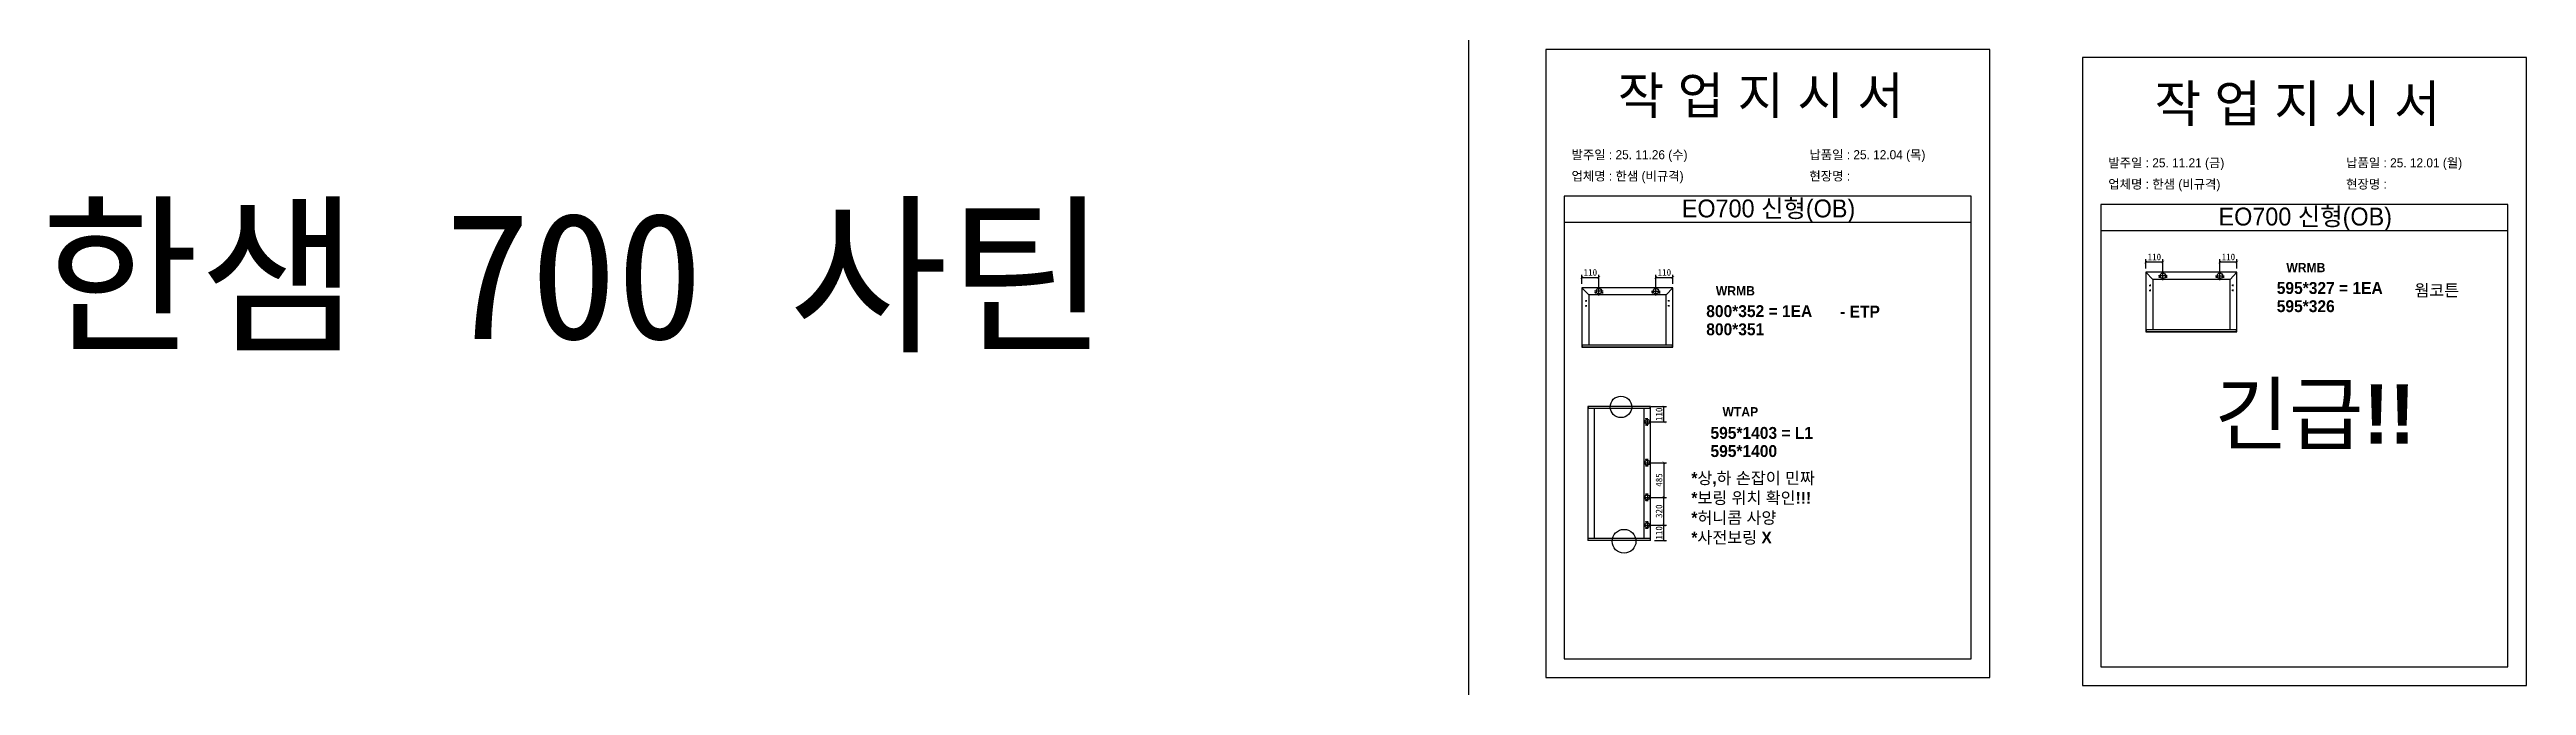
# Model space of a CAD drawing. Header units: millimetres. Extents: x -44117 to 256353, y -2095463 to 65325.
# Drawn here: x 104930 to 114302, y -505544 to -503138 of the extents above; entities that cross this region are included whole.
import ezdxf

# ---------------------------------------------------------------- set-up
doc = ezdxf.new("R2010")
doc.units = ezdxf.units.MM
doc.header["$LTSCALE"] = 10
doc.styles.add('MtX_Gulim', font='')
doc.styles.get('MtX_Gulim').set_extended_font_data('Gulim', bold=True)
doc.dimstyles.new('ISO-25', dxfattribs={"dimtxt": 2.5, "dimasz": 2.5, "dimexe": 1, "dimexo": 1, "dimtad": 1, "dimtxsty": 'Standard', "dimblk": 'ARCHTICK', "dimcen": 2.5, "dimadec": 0, "dimazin": 0, "dimtfac": 1, "dimtmove": 0, "dimatfit": 3, "dimfxl": 0, "dimarcsym": 0})

msp = doc.modelspace()

# ---------------------------------------------------------------- texts
at = {"linetype": 'Continuous', "style": 'MtX_Gulim'}
for s, p in [('WRMB', (113393.69731, -503980.39002)), ('WRMB', (111234.88501, -504067.8918)), ('WTAP', (111259.99798, -504525.7835))]:
    msp.add_text(s, height=35.049344, dxfattribs=at).set_placement(p)
at = {"attachment_point": 1}
for s, width, gutter_width, heights, insert, char_height in [('{\\fGulim|b0|i0|c129|p50;작 업 지 시 서}', 3307.3198183, 12.5, [-155.84554], (110863.99229, -503241.68479), 140), ('{\\fGulim|b0|i0|c129|p50;작 업 지 시 서}', 3307.3198183, 12.5, [-155.84554], (112895.07852, -503272.37667), 140), ('\\pt11;{\\fGulim|b0|i0|c129|p50;발주일 : 25. 11.26 (수)}', 3307.3198183, 12.5, [34.50412], (110688.78293, -503518.40521), 34.3), ('{\\fGulim|b0|i0|c129|p50;납품일 : 25. 12.04 (목)}', 3307.3198183, 12.5, [35.09023], (111588.76091, -503518.40521), 34.3), ('\\pt11;{\\fGulim|b0|i0|c129|p50;발주일 : 25. 11.21 (금)}', 3307.3198183, 12.5, [34.50412], (112719.86916, -503549.09709), 34.3), ('{\\fGulim|b0|i0|c129|p50;납품일 : 25. 12.01 (월)}', 3307.3198183, 12.5, [35.09023], (113619.84714, -503549.09709), 34.3), ('{\\fGulim|b0|i0|c129|p50;업체명 : 한샘 (비규격)}', 3307.3198183, 12.5, [36.11279], (110688.78293, -503599.06139), 34.3), ('{\\fGulim|b0|i0|c129|p50;현장명 : }', 3307.3198183, 12.5, [-38.2735], (111588.76091, -503599.06139), 34.3), ('{\\fGulim|b0|i0|c129|p50;업체명 : 한샘 (비규격)}', 3307.3198183, 12.5, [36.11279], (112719.86916, -503629.75327), 34.3), ('{\\fGulim|b0|i0|c129|p50;현장명 : }', 3307.3198183, 12.5, [-38.2735], (113619.84714, -503629.75327), 34.3), ('{\\f굴림|b0|i0|c129|p50;한샘} 700 {\\f굴림|b0|i0|c129|p50;사틴}', 5072.1082947, 2395.6482, [-533.35869], (104895.62473, -503753.64651), 479.1296392), ('{\\fGulim|b0|i0|c129|p50;EO700 신형(OB)}', 1597.0710432, 6.03612, [-85.06834], (111106.06319, -503705.12024), 67.6045736), ('{\\fGulim|b0|i0|c129|p50;EO700 신형(OB)}', 1597.0710432, 6.03612, [-85.06834], (113137.14942, -503735.81212), 67.6045736), ('{\\f굴림|b1|i0|c129|p50;595*327 = 1EA}', 13607.1496112, 175, [-46.36905], (113357.41164, -504017.52335), 45), ('{\\f굴림|b1|i0|c129|p50;웜코튼}', 13607.1496112, 175, [-48.57143], (113878.3125, -504026.44134), 45), ('{\\f굴림|b1|i0|c129|p50;800*352 = 1EA}', 13607.1496112, 175, [-46.36905], (111198.59934, -504105.02514), 45), ('{\\f굴림|b1|i0|c129|p50;- ETP}', 13607.1496112, 175, [-46.07143], (111705.27838, -504106.65286), 45), ('{\\f굴림|b1|i0|c129|p50;\\C1;595*326}', 13607.1496112, 175, [-46.13095], (113357.41164, -504086.33321), 45), ('{\\f굴림|b1|i0|c129|p50;\\C1;800*351}', 13607.1496112, 175, [-46.25], (111198.59934, -504173.835), 45), ('{\\f굴림|b1|i0|c129|p50;긴급!!}', 68035.7480561, 875, [-246.72619], (113120.84956, -504404.49035), 225), ('{\\f굴림|b1|i0|c129|p50;595*1403 = L1}', 13607.1496112, 175, [-46.25], (111214.57416, -504565.82937), 45), ('{\\f굴림|b1|i0|c129|p50;\\C1;595*1400}', 13607.1496112, 175, [-46.25], (111214.57416, -504634.63923), 45), ('{\\f굴림|b1|i0|c129|p50;*상,하 손잡이 민짜 \\P*보링 위치 확인!!! \\P*허니콤 사양\\P*사전보링 X}', 13607.1496112, 175, [-281.19048], (111142.22459, -504736.79868), 45)]:
    msp.add_mtext_dynamic_manual_height_columns(s, width=width, gutter_width=gutter_width, heights=heights, dxfattribs=dict(at, insert=insert, char_height=char_height))

# ---------------------------------------------------------------- blocks, each defined once
blk = doc.blocks.new('_ArchTick')
at = {"color": 0, "linetype": 'ByBlock', "const_width": 0.15}
blk.add_lwpolyline([(-0.5, -0.5), (0.5, 0.5)], dxfattribs=at)
blk = doc.blocks.new('*D4074')
at = {"color": 0, "lineweight": -2}
for p, q in [((110727.9, -504024.3), (110727.9, -503989.7)), ((110727.9, -503999.7), (110792.4, -503999.7)), ((110792.4, -504037), (110792.4, -503989.7))]:
    blk.add_line(p, q, dxfattribs=at)
at = {"layer": 'Defpoints', "color": 0}
for p in [(110727.9, -504039.3), (110792.4, -503999.7), (110792.4, -504052)]:
    blk.add_point(p, dxfattribs=at)
at = {"color": 0, "lineweight": -2, "xscale": 10, "yscale": 10, "zscale": 10, "rotation": 180}
blk.add_blockref('_ArchTick', (110727.9, -503999.7), dxfattribs=at)
at = {"color": 0, "lineweight": -2, "xscale": 10, "yscale": 10, "zscale": 10}
blk.add_blockref('_ArchTick', (110792.4, -503999.7), dxfattribs=at)
at = {"color": 0, "insert": (110760.1, -503981), "char_height": 25, "attachment_point": 5}
blk.add_mtext('110', dxfattribs=at)
blk = doc.blocks.new('*D4075')
at = {"color": 0, "lineweight": -2}
for p, q in [((111007.9, -504037), (111007.9, -503989.7)), ((111007.9, -503999.7), (111072.5, -503999.7)), ((111072.5, -504024.3), (111072.5, -503989.7))]:
    blk.add_line(p, q, dxfattribs=at)
at = {"layer": 'Defpoints', "color": 0}
for p in [(111007.9, -504052), (111072.5, -503999.7), (111072.5, -504039.3)]:
    blk.add_point(p, dxfattribs=at)
at = {"color": 0, "lineweight": -2, "xscale": 10, "yscale": 10, "zscale": 10, "rotation": 180}
blk.add_blockref('_ArchTick', (111007.9, -503999.7), dxfattribs=at)
at = {"color": 0, "lineweight": -2, "xscale": 10, "yscale": 10, "zscale": 10}
blk.add_blockref('_ArchTick', (111072.5, -503999.7), dxfattribs=at)
at = {"color": 0, "insert": (111040.2, -503981), "char_height": 25, "attachment_point": 5}
blk.add_mtext('110', dxfattribs=at)
blk = doc.blocks.new('*D4076')
at = {"color": 0, "lineweight": -2}
for p, q in [((110990.7, -504488.9), (111048.6, -504488.9)), ((111038.6, -504546.8), (111038.6, -504488.9)), ((110990.7, -504546.8), (111048.6, -504546.8))]:
    blk.add_line(p, q, dxfattribs=at)
at = {"layer": 'Defpoints', "color": 0}
for p in [(110975.7, -504488.9), (111038.6, -504488.9), (110975.7, -504546.8)]:
    blk.add_point(p, dxfattribs=at)
at = {"color": 0, "lineweight": -2, "xscale": 10, "yscale": 10, "zscale": 10}
for p, rotation in [((111038.6, -504488.9), 90), ((111038.6, -504546.8), 270)]:
    blk.add_blockref('_ArchTick', p, dxfattribs=dict(at, rotation=rotation))
at = {"color": 0, "insert": (111019.9, -504517.9), "char_height": 25, "attachment_point": 5, "rotation": 90}
blk.add_mtext('110', dxfattribs=at)
blk = doc.blocks.new('*D4077')
at = {"color": 0, "lineweight": -2}
for p, q in [((110990.7, -504937.4), (111048.6, -504937.4)), ((111002.4, -504995.9), (111048.6, -504995.9)), ((111038.6, -504995.9), (111038.6, -504937.4))]:
    blk.add_line(p, q, dxfattribs=at)
at = {"layer": 'Defpoints', "color": 0}
for p in [(110975.7, -504937.4), (110987.4, -504995.9), (111038.6, -504937.4)]:
    blk.add_point(p, dxfattribs=at)
at = {"color": 0, "lineweight": -2, "xscale": 10, "yscale": 10, "zscale": 10}
for p, rotation in [((111038.6, -504937.4), 90), ((111038.6, -504995.9), 270)]:
    blk.add_blockref('_ArchTick', p, dxfattribs=dict(at, rotation=rotation))
at = {"color": 0, "insert": (111019.9, -504966.7), "char_height": 25, "attachment_point": 5, "rotation": 90}
blk.add_mtext('110', dxfattribs=at)
blk = doc.blocks.new('*D4078')
at = {"color": 0, "lineweight": -2}
for p, q in [((110990.7, -504832.3), (111048.6, -504832.3)), ((111038.6, -504937.4), (111038.6, -504832.3)), ((110990.7, -504937.4), (111048.6, -504937.4))]:
    blk.add_line(p, q, dxfattribs=at)
at = {"layer": 'Defpoints', "color": 0}
for p in [(110975.7, -504832.3), (111038.6, -504832.3), (110975.7, -504937.4)]:
    blk.add_point(p, dxfattribs=at)
at = {"color": 0, "lineweight": -2, "xscale": 10, "yscale": 10, "zscale": 10}
for p, rotation in [((111038.6, -504832.3), 90), ((111038.6, -504937.4), 270)]:
    blk.add_blockref('_ArchTick', p, dxfattribs=dict(at, rotation=rotation))
at = {"color": 0, "insert": (111019.9, -504884.8), "char_height": 25, "attachment_point": 5, "rotation": 90}
blk.add_mtext('320', dxfattribs=at)
blk = doc.blocks.new('*D4079')
at = {"color": 0, "lineweight": -2}
for p, q in [((110990.7, -504701.2), (111048.6, -504701.2)), ((111038.6, -504701.2), (111038.6, -504832.3)), ((110990.7, -504832.3), (111048.6, -504832.3))]:
    blk.add_line(p, q, dxfattribs=at)
at = {"layer": 'Defpoints', "color": 0}
for p in [(110975.7, -504701.2), (110975.7, -504832.3), (111038.6, -504832.3)]:
    blk.add_point(p, dxfattribs=at)
at = {"color": 0, "lineweight": -2, "xscale": 10, "yscale": 10, "zscale": 10}
for p, rotation in [((111038.6, -504701.2), 90), ((111038.6, -504832.3), 270)]:
    blk.add_blockref('_ArchTick', p, dxfattribs=dict(at, rotation=rotation))
at = {"color": 0, "insert": (111019.9, -504766.7), "char_height": 25, "attachment_point": 5, "rotation": 90}
blk.add_mtext('485', dxfattribs=at)
blk = doc.blocks.new('*D4080')
at = {"color": 0, "lineweight": -2}
for p, q in [((112862, -503965.9), (112862, -503931.3)), ((112862, -503941.3), (112926.6, -503941.3)), ((112926.6, -503978.6), (112926.6, -503931.3))]:
    blk.add_line(p, q, dxfattribs=at)
at = {"layer": 'Defpoints', "color": 0}
for p in [(112926.6, -503941.3), (112862, -503980.9), (112926.6, -503993.6)]:
    blk.add_point(p, dxfattribs=at)
at = {"color": 0, "lineweight": -2, "xscale": 10, "yscale": 10, "zscale": 10, "rotation": 180}
blk.add_blockref('_ArchTick', (112862, -503941.3), dxfattribs=at)
at = {"color": 0, "lineweight": -2, "xscale": 10, "yscale": 10, "zscale": 10}
blk.add_blockref('_ArchTick', (112926.6, -503941.3), dxfattribs=at)
at = {"color": 0, "insert": (112894.3, -503922.5), "char_height": 25, "attachment_point": 5}
blk.add_mtext('110', dxfattribs=at)
blk = doc.blocks.new('*D4081')
at = {"color": 0, "lineweight": -2}
for p, q in [((113142.1, -503978.6), (113142.1, -503931.3)), ((113142.1, -503941.3), (113206.6, -503941.3)), ((113206.6, -503965.9), (113206.6, -503931.3))]:
    blk.add_line(p, q, dxfattribs=at)
at = {"layer": 'Defpoints', "color": 0}
for p in [(113206.6, -503941.3), (113142.1, -503993.6), (113206.6, -503980.9)]:
    blk.add_point(p, dxfattribs=at)
at = {"color": 0, "lineweight": -2, "xscale": 10, "yscale": 10, "zscale": 10, "rotation": 180}
blk.add_blockref('_ArchTick', (113142.1, -503941.3), dxfattribs=at)
at = {"color": 0, "lineweight": -2, "xscale": 10, "yscale": 10, "zscale": 10}
blk.add_blockref('_ArchTick', (113206.6, -503941.3), dxfattribs=at)
at = {"color": 0, "insert": (113174.4, -503922.5), "char_height": 25, "attachment_point": 5}
blk.add_mtext('110', dxfattribs=at)

# ---------------------------------------------------------------- dimensions: what is measured, and where the dimension line sits
for base, p1, p2, picture, middle in [((110792.3914, -503999.72865), (110727.87135, -504039.30905), (110792.3914, -504052.03548), '*D4074', (110760.13138, -503980.97865)), ((111072.46122, -503999.72865), (111007.94118, -504052.03548), (111072.46122, -504039.30905), '*D4075', (111040.2012, -503980.97865)), ((112926.55603, -503941.28322), (112862.03598, -503980.86362), (112926.55603, -503993.59005), '*D4080', (112894.29601, -503922.53322)), ((113206.62585, -503941.28322), (113142.10581, -503993.59005), (113206.62585, -503980.86362), '*D4081', (113174.36583, -503922.53322))]:
    dim = msp.add_linear_dim(base=base, p1=p1, p2=p2, text='110', dimstyle='ISO-25', override={"dimscale": 10, "dimasz": 1, "dimexo": 1.5, "dimtxsty": 'Standard'})
    dim.commit()
    dim.dimension.update_dxf_attribs({"geometry": picture, "text_midpoint": middle})
dim = msp.add_linear_dim(base=(111038.6399, -504488.93157), p1=(110975.71476, -504546.76865), p2=(110975.71476, -504488.93157), angle=90, text='110', dimstyle='ISO-25', override={"dimscale": 10, "dimasz": 1, "dimexo": 1.5, "dimtxsty": 'Standard'})
dim.commit()
dim.dimension.update_dxf_attribs({"geometry": '*D4076', "text_midpoint": (111038.6399, -504517.85011), "dimtype": 160})
for base, p1, p2, text, picture, middle in [((111038.6399, -504832.25198), (110975.71476, -504701.15097), (110975.71476, -504832.25198), '485', '*D4079', (111019.8899, -504766.70147)), ((111038.6399, -504832.25198), (110975.71476, -504937.43451), (110975.71476, -504832.25198), '320', '*D4078', (111019.8899, -504884.84325)), ((111038.6399, -504937.43451), (110987.35331, -504995.93921), (110975.71476, -504937.43451), '110', '*D4077', (111019.8899, -504966.68686))]:
    dim = msp.add_linear_dim(base=base, p1=p1, p2=p2, angle=90, text=text, dimstyle='ISO-25', override={"dimscale": 10, "dimasz": 1, "dimexo": 1.5, "dimtxsty": 'Standard'})
    dim.commit()
    dim.dimension.update_dxf_attribs({"geometry": picture, "text_midpoint": middle})

# ---------------------------------------------------------------- linework, layer by layer
for p, q in [((112201.18568, -503692.692), (110661.18568, -503692.692)), ((114232.27191, -503723.38388), (112692.27191, -503723.38388)), ((112201.18568, -503792.692), (110661.18568, -503792.692)), ((114232.27191, -503823.38388), (112692.27191, -503823.38388)), ((110727.57539, -504039.30905), (110727.57539, -504263.64938)), ((110753.91614, -504065.6498), (110727.66207, -504039.09977)), ((111072.46122, -504039.01309), (110727.87135, -504039.01309)), ((110808.53482, -504052.03548), (110776.24798, -504052.03548)), ((110781.44075, -504057.95475), (110776.70533, -504057.95475)), ((110779.07304, -504055.58704), (110779.07304, -504060.32246)), ((110792.3914, -504068.1789), (110792.3914, -504035.89206)), ((110808.07746, -504057.95475), (110803.34205, -504057.95475)), ((110805.70976, -504055.58704), (110805.70976, -504060.32246)), ((110991.79776, -504052.03548), (111024.0846, -504052.03548)), ((110996.99054, -504057.95475), (110992.25512, -504057.95475)), ((110994.62283, -504055.58704), (110994.62283, -504060.32246)), ((111007.94119, -504068.1789), (111007.94119, -504035.89206)), ((111023.62725, -504057.95475), (111018.89184, -504057.95475)), ((111021.25954, -504055.58704), (111021.25954, -504060.32246)), ((111046.41643, -504065.6498), (111072.6705, -504039.09977)), ((111072.75719, -504263.64938), (111072.75719, -504039.30905)), ((112861.74002, -503980.86362), (112861.74002, -504205.20394)), ((112888.08077, -504007.20437), (112861.8267, -503980.65434)), ((113206.62585, -503980.56765), (112862.03598, -503980.56765)), ((112875.05838, -504030.28952), (112880.97765, -504030.28952)), ((112875.05838, -504049.23118), (112880.97765, -504049.23118)), ((112878.01802, -504027.32988), (112878.01802, -504033.24915)), ((112878.01802, -504046.27155), (112878.01802, -504052.19082)), ((112888.08077, -504007.20437), (112888.08077, -504197.21293)), ((113180.58107, -504007.20437), (112888.08077, -504007.20437)), ((112942.69945, -503993.59005), (112910.41262, -503993.59005)), ((112915.60538, -503999.50932), (112910.86997, -503999.50932)), ((112913.23767, -503997.14161), (112913.23767, -504001.87702)), ((112926.55603, -504009.73346), (112926.55603, -503977.44663)), ((112942.2421, -503999.50932), (112937.50668, -503999.50932)), ((112939.87439, -503997.14161), (112939.87439, -504001.87702)), ((113125.9624, -503993.59005), (113158.24923, -503993.59005)), ((113131.15517, -503999.50932), (113126.41975, -503999.50932)), ((113128.78746, -503997.14161), (113128.78746, -504001.87702)), ((113142.10582, -504009.73346), (113142.10582, -503977.44663)), ((113157.79188, -503999.50932), (113153.05647, -503999.50932)), ((113155.42418, -503997.14161), (113155.42418, -504001.87702)), ((113180.58107, -504007.20437), (113206.83513, -503980.65434)), ((113180.58107, -504196.621), (113180.58107, -504007.20437)), ((113193.60347, -504030.28952), (113187.6842, -504030.28952)), ((113193.60347, -504049.23118), (113187.6842, -504049.23118)), ((113190.64383, -504027.32988), (113190.64383, -504033.24915)), ((113190.64383, -504046.27155), (113190.64383, -504052.19082)), ((113206.92182, -504205.20394), (113206.92182, -503980.86362)), ((110740.89375, -504088.73495), (110746.81302, -504088.73495)), ((110740.89375, -504107.67662), (110746.81302, -504107.67662)), ((110743.85338, -504085.77532), (110743.85338, -504091.69459)), ((110743.85338, -504104.71698), (110743.85338, -504110.63625)), ((110753.91614, -504065.6498), (110753.91614, -504255.65836)), ((111046.41643, -504065.6498), (110753.91614, -504065.6498)), ((111046.41643, -504255.06644), (111046.41643, -504065.6498)), ((111059.43883, -504088.73495), (111053.51956, -504088.73495)), ((111059.43883, -504107.67662), (111053.51956, -504107.67662)), ((111056.4792, -504085.77532), (111056.4792, -504091.69459)), ((111056.4792, -504104.71698), (111056.4792, -504110.63625)), ((112861.74002, -504196.621), (113206.92182, -504196.621)), ((112861.74002, -504204.67121), (113206.62585, -504204.67121)), ((112862.03598, -504205.49991), (113206.62585, -504205.49991)), ((112863.21984, -504196.621), (112863.21984, -504205.49991)), ((113205.442, -504205.49991), (113205.442, -504196.621)), ((110727.57539, -504255.06644), (111072.75719, -504255.06644)), ((110727.57539, -504263.11664), (111072.46122, -504263.11664)), ((110727.87135, -504263.94534), (111072.46122, -504263.94534)), ((110729.0552, -504255.06644), (110729.0552, -504263.94534)), ((111071.27737, -504263.94534), (111071.27737, -504255.06644)), ((110750.43773, -504488.45225), (110750.43773, -504995.75091)), ((110987.4313, -504488.93157), (110750.43773, -504488.93157)), ((110987.4313, -504496.17452), (110750.43773, -504496.17452)), ((110987.16501, -504488.18597), (110750.70402, -504488.18597)), ((110751.76916, -504488.18597), (110751.76916, -504496.17452)), ((110774.13709, -504495.64195), (110774.13709, -504988.02865)), ((110963.46566, -504988.02865), (110963.46566, -504496.17452)), ((110986.09987, -504496.17452), (110986.09987, -504488.18597)), ((110987.4313, -504995.75091), (110987.4313, -504488.45225)), ((110961.19017, -504546.76865), (110990.23935, -504546.76865)), ((110973.05191, -504534.78583), (110968.79136, -504534.78583)), ((110973.05191, -504558.75147), (110968.79136, -504558.75147)), ((110970.92164, -504532.65555), (110970.92164, -504536.91611)), ((110970.92164, -504556.62119), (110970.92164, -504560.88175)), ((110975.71476, -504561.29324), (110975.71476, -504532.24406)), ((110961.19017, -504701.15097), (110990.23935, -504701.15097)), ((110973.05191, -504689.16813), (110968.79136, -504689.16813)), ((110973.05191, -504713.13378), (110968.79136, -504713.13378)), ((110970.92164, -504687.03786), (110970.92164, -504691.29841)), ((110970.92164, -504711.0035), (110970.92164, -504715.26406)), ((110975.71476, -504686.62637), (110975.71476, -504715.67555)), ((110961.19017, -504832.25198), (110990.23935, -504832.25198)), ((110973.05191, -504820.26915), (110968.79136, -504820.26915)), ((110973.05191, -504844.23479), (110968.79136, -504844.23479)), ((110970.92164, -504818.13887), (110970.92164, -504822.39943)), ((110970.92164, -504842.10451), (110970.92164, -504846.36507)), ((110975.71476, -504817.72739), (110975.71476, -504846.77657)), ((110987.4313, -504988.02865), (110750.43773, -504988.02865)), ((110987.4313, -504995.2716), (110750.43773, -504995.2716)), ((110987.16501, -504996.0172), (110750.70402, -504996.0172)), ((110751.76916, -504996.0172), (110751.76916, -504988.02865)), ((110961.19017, -504937.43451), (110990.23935, -504937.43451)), ((110973.05191, -504925.45168), (110968.79136, -504925.45168)), ((110973.05191, -504949.41732), (110968.79136, -504949.41732)), ((110970.92164, -504923.3214), (110970.92164, -504927.58196)), ((110970.92164, -504947.28704), (110970.92164, -504951.5476)), ((110975.71476, -504922.90992), (110975.71476, -504951.9591)), ((110986.09987, -504988.02865), (110986.09987, -504996.0172))]:
    msp.add_line(p, q)
at = {"color": 1}
for p in [(110300.49669, 21924.9366), (110300.49669, 14161.07811), (110300.49669, 18584.38997), (110300.49669, 10820.53148), (110300.49669, 18627.87121), (110300.49669, 10864.01272), (110300.49669, 15287.32457), (110300.49669, 7523.46608), (110300.49669, 3746.75115), (110300.49669, 21924.9366), (110300.49669, 14161.07811), (110300.49669, 18584.38997), (110300.49669, 10820.53148), (110300.49669, 18627.87121), (110300.49669, 10864.01272), (110300.49669, 15287.32457), (110300.49669, 7523.46608), (110300.49669, 3746.75115), (110300.49669, 21924.9366), (110300.49669, 14161.07811), (110300.49669, 18584.38997), (110300.49669, 10820.53148), (110300.49669, 18627.87121), (110300.49669, 10864.01272), (110300.49669, 15287.32457), (110300.49669, 7523.46608), (110300.49669, 3746.75115), (110300.49669, 21924.9366), (110300.49669, 14161.07811), (110300.49669, 18584.38997), (110300.49669, 10820.53148), (110300.49669, 18627.87121), (110300.49669, 10864.01272), (110300.49669, 15287.32457), (110300.49669, 7523.46608), (110300.49669, 3746.75115), (110300.49669, 21924.9366), (110300.49669, 14161.07811), (110300.49669, 18584.38997), (110300.49669, 10820.53148), (110300.49669, 18627.87121), (110300.49669, 10864.01272), (110300.49669, 15287.32457), (110300.49669, 7523.46608), (110300.49669, 3746.75115), (110300.49669, 21924.9366), (110300.49669, 14161.07811), (110300.49669, 18584.38997), (110300.49669, 10820.53148), (110300.49669, 18627.87121), (110300.49669, 10864.01272), (110300.49669, 15287.32457), (110300.49669, 7523.46608), (110300.49669, 3746.75115), (110300.49669, 21924.9366), (110300.49669, 14161.07811), (110300.49669, 18584.38997), (110300.49669, 10820.53148), (110300.49669, 18627.87121), (110300.49669, 10864.01272), (110300.49669, 15287.32457), (110300.49669, 7523.46608), (110300.49669, 3746.75115), (110300.49669, 21924.9366), (110300.49669, 14161.07811), (110300.49669, 18584.38997), (110300.49669, 10820.53148), (110300.49669, 18627.87121), (110300.49669, 10864.01272), (110300.49669, 15287.32457), (110300.49669, 7523.46608), (110300.49669, 3746.75115), (110300.49669, 21924.9366), (110300.49669, 14161.07811), (110300.49669, 18584.38997), (110300.49669, 10820.53148), (110300.49669, 18627.87121), (110300.49669, 10864.01272), (110300.49669, 15287.32457), (110300.49669, 7523.46608), (110300.49669, 3746.75115), (110300.49669, 21924.9366), (110300.49669, 14161.07811), (110300.49669, 18584.38997), (110300.49669, 10820.53148), (110300.49669, 18627.87121), (110300.49669, 10864.01272), (110300.49669, 15287.32457), (110300.49669, 7523.46608), (110300.49669, 3746.75115), (110300.49669, 12702.87182), (110300.49669, 4939.01333), (110300.49669, 9362.32519), (110300.49669, 1598.4667), (110300.49669, 9405.80642), (110300.49669, 1641.94794), (110300.49669, 6065.25979), (110300.49669, -1698.5987), (110300.49669, -5475.31363), (110300.49669, 12702.87182), (110300.49669, 4939.01333), (110300.49669, 9362.32519), (110300.49669, 1598.4667), (110300.49669, 9405.80642), (110300.49669, 1641.94794), (110300.49669, 6065.25979), (110300.49669, -1698.5987), (110300.49669, -5475.31363), (110300.49669, 12702.87182), (110300.49669, 4939.01333), (110300.49669, 9362.32519), (110300.49669, 1598.4667), (110300.49669, 9405.80642), (110300.49669, 1641.94794), (110300.49669, 6065.25979), (110300.49669, -1698.5987), (110300.49669, -5475.31363), (110300.49669, 12702.87182), (110300.49669, 4939.01333), (110300.49669, 9362.32519), (110300.49669, 1598.4667), (110300.49669, 9405.80642), (110300.49669, 1641.94794), (110300.49669, 6065.25979), (110300.49669, -1698.5987), (110300.49669, -5475.31363), (110300.49669, 12702.87182), (110300.49669, 4939.01333), (110300.49669, 9362.32519), (110300.49669, 1598.4667), (110300.49669, 9405.80642), (110300.49669, 1641.94794), (110300.49669, 6065.25979), (110300.49669, -1698.5987), (110300.49669, -5475.31363)]:
    msp.add_xline(p, (0, 1), dxfattribs=at)
for points in [[(110591.18568, -505513.52228), (112271.18568, -505513.52228), (112271.18568, -503137.52228), (110591.18568, -503137.52228)], [(112622.27191, -505544.21416), (114302.27191, -505544.21416), (114302.27191, -503168.21416), (112622.27191, -503168.21416)]]:
    msp.add_lwpolyline(points, close=True)
for points in [[(110661.18568, -503692.692), (110661.18568, -505443.52228), (112201.18568, -505443.52228), (112201.18568, -503692.692)], [(112692.27191, -503723.38388), (112692.27191, -505474.21416), (114232.27191, -505474.21416), (114232.27191, -503723.38388)]]:
    msp.add_lwpolyline(points)
for centre, radius in [((110779.07304, -504057.95475), 0.94708), ((110792.3914, -504052.03548), 10.35872), ((110805.70976, -504057.95475), 0.94708), ((110994.62283, -504057.95475), 0.94708), ((111007.94119, -504052.03548), 10.35872), ((111021.25954, -504057.95475), 0.94708), ((112878.01802, -504030.28952), 0.88789), ((112878.01802, -504049.23118), 0.88789), ((112913.23767, -503999.50932), 0.94708), ((112926.55603, -503993.59005), 10.35872), ((112939.87439, -503999.50932), 0.94708), ((113128.78746, -503999.50932), 0.94708), ((113142.10582, -503993.59005), 10.35872), ((113155.42418, -503999.50932), 0.94708), ((113190.64383, -504030.28952), 0.88789), ((113190.64383, -504049.23118), 0.88789), ((110743.85338, -504088.73495), 0.88789), ((110743.85338, -504107.67662), 0.88789), ((111056.4792, -504088.73495), 0.88789), ((111056.4792, -504107.67662), 0.88789), ((110975.71476, -504546.76865), 9.31997), ((110970.92164, -504534.78583), 0.85211), ((110970.92164, -504558.75147), 0.85211), ((110975.71476, -504701.15097), 9.31997), ((110970.92164, -504689.16813), 0.85211), ((110970.92164, -504713.13378), 0.85211), ((110975.71476, -504832.25198), 9.31997), ((110970.92164, -504820.26915), 0.85211), ((110970.92164, -504844.23479), 0.85211), ((110975.71476, -504937.43451), 9.31997), ((110970.92164, -504925.45168), 0.85211), ((110970.92164, -504949.41732), 0.85211)]:
    msp.add_circle(centre, radius)
for centre, radius in [((110875.7495, -504490.00726), 40.67658), ((110887.41032, -504998.59831), 45.05368)]:
    msp.add_circle(centre, radius, dxfattribs=at)
for centre, radius, start, end in [((110727.87135, -504039.30905), 0.29596, 90, 180), ((111072.46122, -504039.30905), 0.29596, 0, 90), ((112862.03598, -503980.86362), 0.29596, 90, 180), ((113206.62585, -503980.86362), 0.29596, 0, 90), ((112862.03598, -504205.20394), 0.29596, 180, 270), ((113206.62585, -504205.20394), 0.29596, 270, 0), ((110727.87135, -504263.64938), 0.29596, 180, 270), ((111072.46122, -504263.64938), 0.29596, 270, 0), ((110750.70402, -504488.45225), 0.26628, 90, 180), ((110987.16501, -504488.45225), 0.26628, 0, 90), ((110750.70402, -504995.75092), 0.26628, 180, 270), ((110987.16501, -504995.75092), 0.26628, 270, 0)]:
    msp.add_arc(centre, radius, start, end)

msp.set_redraw_order([(e.dxf.handle, doc.entitydb.next_handle()) for e in msp.query("TEXT MTEXT ATTDEF DIMENSION ARC_DIMENSION")])  # texts and dimensions are drawn at this point

doc.saveas('drawing.dxf')
